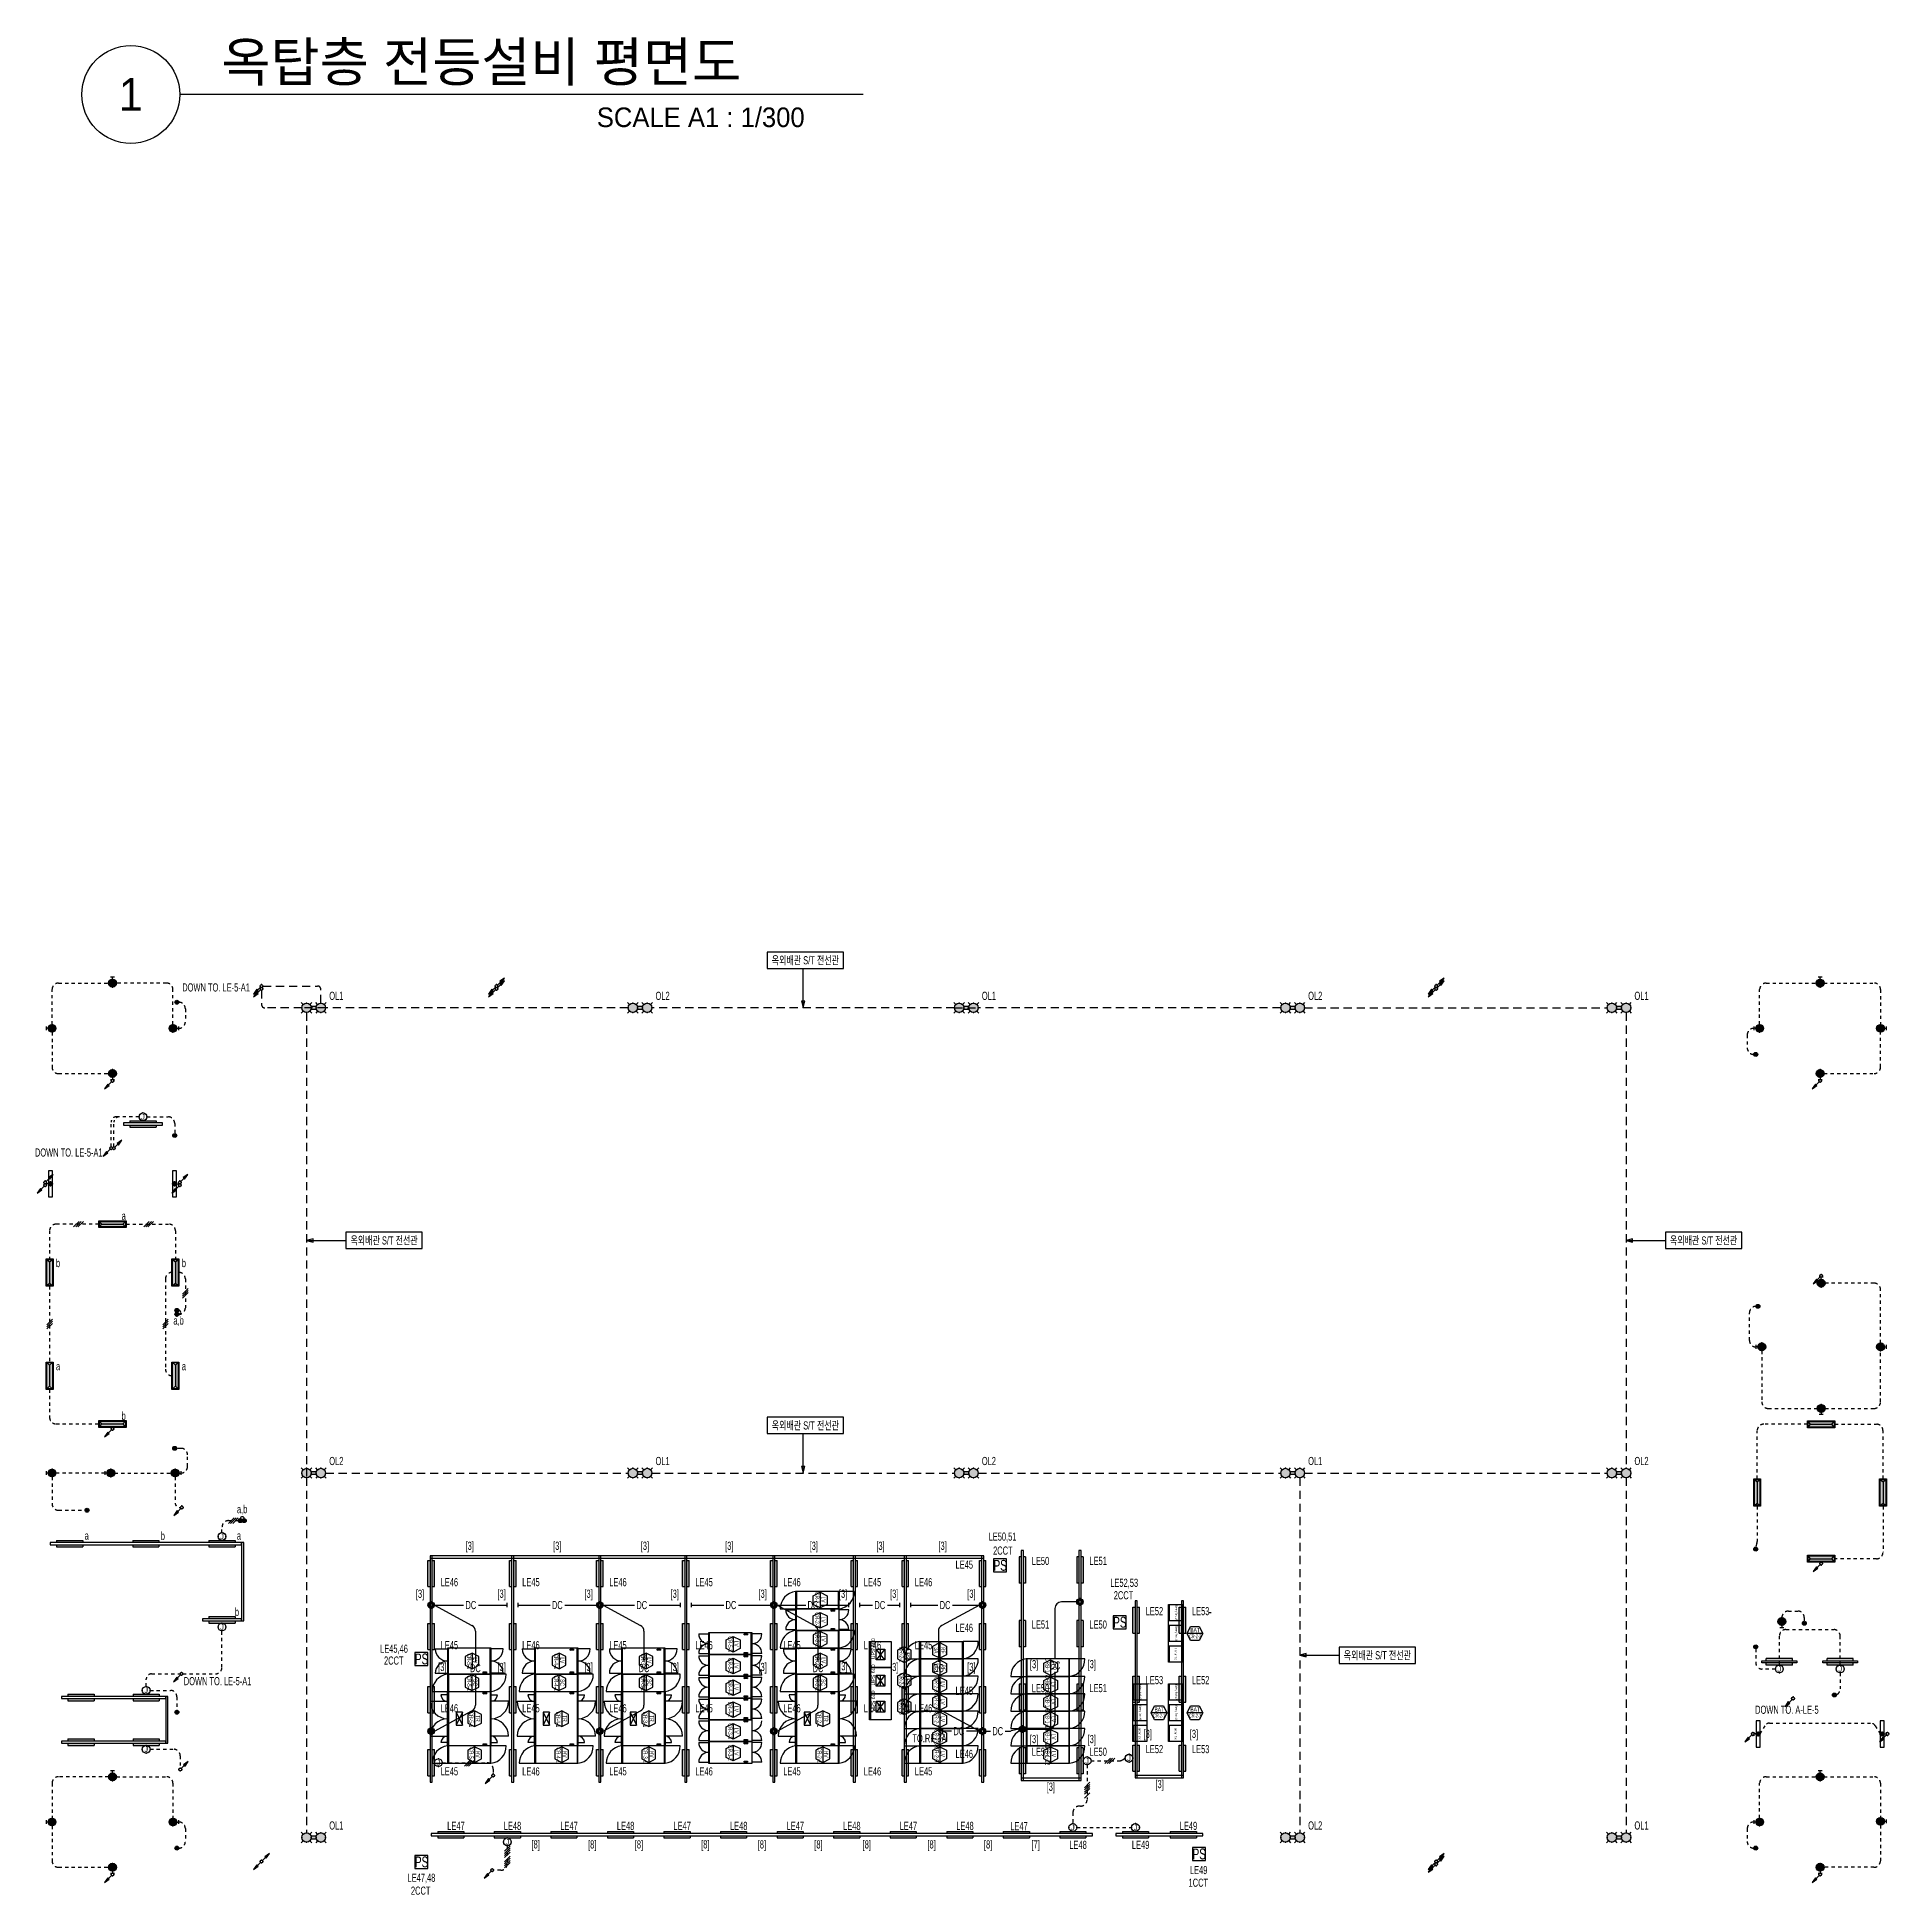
# Model space of a CAD drawing. Header units: millimetres. Extents: x 86947 to 500447, y -530175 to 1059536.
# Drawn here: x 92041 to 177164, y 819307 to 904735 of the extents above; entities that cross this region are included whole.
import ezdxf
from ezdxf.enums import TextEntityAlignment as Align

# ---------------------------------------------------------------- set-up
doc = ezdxf.new("R2010")
doc.units = ezdxf.units.MM
doc.header["$LTSCALE"] = 150
doc.linetypes.add('D1', pattern=[3, 1, -1, 1])
doc.linetypes.add('D2', pattern=[6.5, 2.5, -1.5, 2.5])
for name, color, linetype in [('------03 Lighting Fixture', 3, 'Continuous'), ('------04 Lighting Switch', 2, 'Continuous'), ('------04 Number of Strands (가닥수)', 1, 'Continuous'), ('-----20 General Symbol', 3, 'Continuous'), ('-----22 Embeded in Floor', 4, 'D2'), ('-----23 Concealed or Exposed Wire', 4, 'D1'), ('-----25 Emergency Lighting Embeded Wire in Ceiling or Wall', 1, 'Continuous'), ('-----28 Race Way', 1, 'Continuous'), ('-----29 Indicator', 1, 'Continuous'), ('-----30 Text', 2, 'Continuous'), ('-----33 Equipment', 5, 'Continuous'), ('-----41 Drawing Title', 2, 'Continuous')]:
    doc.layers.add(name, color=color, linetype=linetype)
doc.styles.add('ELEC', font='Dotum.ttf')

msp = doc.modelspace()

# ---------------------------------------------------------------- texts
at = {"layer": '------04 Lighting Switch', "style": 'ELEC', "width": 0.7}
for s, p in [('OL1', (105793, 860651)), ('OL2', (120793, 860651)), ('OL1', (135793, 860651)), ('OL2', (150793, 860651)), ('OL1', (165793, 860651)), ('a', (96018, 850529)), ('b', (93000, 848367)), ('b', (98785, 848367)), ('a,b', (98544, 845694)), ('a', (93000, 843617)), ('a', (98785, 843617)), ('b', (96018, 841344)), ('OL2', (105793, 839258)), ('OL1', (120793, 839258)), ('OL2', (135793, 839258)), ('OL1', (150793, 839258)), ('OL2', (165793, 839258)), ('a,b', (101463, 837019)), ('a', (94318, 835824)), ('b', (97818, 835824)), ('a', (101318, 835824)), ('LE45', (134660, 834489)), ('LE50', (138165, 834662)), ('LE51', (140815, 834662)), ('LE46', (110990, 833685)), ('LE45', (114740, 833685)), ('LE46', (118740, 833685)), ('LE45', (122700, 833685)), ('LE46', (126740, 833685)), ('LE45', (130440, 833685)), ('LE46', (132790, 833685)), ('b', (101224, 832324)), ('LE52', (143402, 832354)), ('LE53', (145527, 832354)), ('LE46', (134660, 831589)), ('LE51', (138165, 831737)), ('LE50', (140815, 831737)), ('LE45', (110990, 830785)), ('LE46', (114740, 830785)), ('LE45', (118740, 830785)), ('LE46', (122700, 830785)), ('LE45', (126740, 830785)), ('LE46', (130440, 830785)), ('LE45', (132790, 830785)), ('LE45', (134660, 828689)), ('LE50', (138165, 828812)), ('LE51', (140815, 828812)), ('LE53', (143402, 829182)), ('LE52', (145527, 829182)), ('LE46', (110990, 827885)), ('LE45', (114740, 827885)), ('LE46', (118740, 827885)), ('LE45', (122700, 827885)), ('LE46', (126740, 827885)), ('LE45', (130440, 827885)), ('LE46', (132790, 827885)), ('LE52', (143402, 826010)), ('LE53', (145527, 826010)), ('LE46', (134660, 825789)), ('LE51', (138165, 825887)), ('LE50', (140815, 825887)), ('LE45', (110990, 824985)), ('LE46', (114740, 824985)), ('LE45', (118740, 824985)), ('LE46', (122700, 824985)), ('LE45', (126740, 824985)), ('LE46', (130440, 824985)), ('LE45', (132790, 824985)), ('OL1', (105793, 822498)), ('OL2', (150793, 822498)), ('OL1', (165793, 822498)), ('LE47', (111292, 822478)), ('LE48', (113892, 822478)), ('LE47', (116492, 822478)), ('LE48', (119092, 822478)), ('LE47', (121692, 822478)), ('LE48', (124292, 822478)), ('LE47', (126892, 822478)), ('LE48', (129492, 822478)), ('LE47', (132092, 822478)), ('LE48', (134692, 822478)), ('LE47', (137179, 822467)), ('LE49', (144967, 822478)), ('LE48', (139892, 821605)), ('LE49', (142767, 821605))]:
    msp.add_text(s, height=375, dxfattribs=at).set_placement(p, align=Align.MIDDLE)
for s, p in [('LE50,51', (136419, 835782, 0)), ('2CCT', (136435, 835138, 0)), ('LE52,53', (142012, 833657, 0)), ('2CCT', (141982, 833083, 0)), ('LE45,46', (108444, 830627, 0)), ('2CCT', (108435, 830081, 0)), ('LE47,48', (109706, 820094, 0)), ('LE49', (145434, 820447, 0)), ('2CCT', (109672, 819499, 0)), ('1CCT', (145420, 819866, 0))]:
    msp.add_text(s, height=375, dxfattribs=at).set_placement(p, align=Align.MIDDLE_CENTER)
at = {"layer": '-----25 Emergency Lighting Embeded Wire in Ceiling or Wall', "style": 'ELEC', "width": 0.7}
for s, p in [('DC', (111978, 832634)), ('DC', (115954, 832634)), ('DC', (119834, 832634)), ('DC', (123934, 832634)), ('DC', (127704, 832634)), ('DC', (130779, 832634)), ('DC', (133779, 832634)), ('DC', (112186, 829734)), ('DC', (119936, 829734)), ('DC', (127936, 829734)), ('DC', (133471, 829734)), ('DC', (138829, 829855)), ('DC', (134412, 826834)), ('DC', (136199, 826834)), ('TO.RF-3A', (133059, 826508))]:
    msp.add_text(s, height=375, dxfattribs=at).set_placement(p, align=Align.MIDDLE)
at = {"layer": '-----28 Race Way', "style": 'ELEC', "width": 0.7}
for s, p in [('[3]', (111924, 835311)), ('[3]', (115949, 835311)), ('[3]', (119979, 835311)), ('[3]', (123858, 835311)), ('[3]', (127743, 835311)), ('[3]', (130809, 835311)), ('[3]', (133663, 835311)), ('[3]', (109640, 833106)), ('[3]', (113390, 833106)), ('[3]', (117390, 833106)), ('[3]', (121350, 833106)), ('[3]', (125390, 833106)), ('[3]', (129091, 833106)), ('[3]', (131440, 833106)), ('[3]', (134990, 833106)), ('[3]', (110667, 829739)), ('[3]', (113390, 829739)), ('[3]', (117390, 829739)), ('[3]', (121350, 829739)), ('[3]', (125390, 829739)), ('[3]', (129101, 829773)), ('[3]', (131440, 829739)), ('[3]', (134990, 829739)), ('[3]', (137871, 829869)), ('[3]', (140521, 829869)), ('[3]', (137871, 826424)), ('[3]', (140521, 826424)), ('[3]', (143095, 826665)), ('[3]', (145220, 826665)), ('[3]', (138639, 824231)), ('[3]', (143640, 824354)), ('[8]', (114957, 821580)), ('[8]', (117557, 821580)), ('[8]', (119705, 821580)), ('[8]', (122757, 821580)), ('[8]', (125357, 821580)), ('[8]', (127957, 821580)), ('[8]', (130179, 821580)), ('[8]', (133157, 821580)), ('[8]', (135757, 821580)), ('[7]', (137942, 821580))]:
    msp.add_text(s, height=375, dxfattribs=at).set_placement(p, align=Align.MIDDLE)
at = {"layer": '-----30 Text', "style": 'ELEC', "width": 0.7}
for p in [(127354, 862285), (107988, 849401), (168648, 849401), (127354, 840893), (153648, 830325)]:
    msp.add_text('옥외배관 S/T 전선관', height=375, dxfattribs=at).set_placement(p, align=Align.MIDDLE_CENTER)
at = {"layer": '-----41 Drawing Title', "color": 2, "style": 'ELEC'}
msp.add_text('옥탑층 전등설비 평면도', height=1800, dxfattribs=at).set_placement((100510, 902700))
at = {"layer": '-----41 Drawing Title', "color": 7, "style": 'ELEC'}
msp.add_text('1', height=1500, dxfattribs=at).set_placement((96343, 902100), align=Align.MIDDLE)
at = {"layer": '-----41 Drawing Title', "style": 'ELEC'}
msp.add_text('SCALE A1 : 1/300', height=900, dxfattribs=at).set_placement((127323, 900600), align=Align.RIGHT)
at = {"linetype": 'Continuous', "style": 'ELEC', "width": 0.6}
for s, p in [('DOWN TO. LE-5-A1', (100266, 861036)), ('DOWN TO. LE-5-A1', (93494, 853445)), ('DOWN TO. LE-5-A1', (100335, 829135)), ('DOWN TO. A-LE-5', (172476, 827820))]:
    msp.add_text(s, height=375, dxfattribs=at).set_placement(p, align=Align.MIDDLE)

# ---------------------------------------------------------------- blocks, each defined once
blk = doc.blocks.new('D01')
at = {"linetype": 'Continuous'}
blk.add_circle((0, 0), 150, dxfattribs=at)
for p in [(-150, 0), (0, 150), (150, 0), (0, -150)]:
    blk.add_point(p)
blk = doc.blocks.new('E01')
h = blk.add_hatch(color=256)
edge = h.paths.add_edge_path(flags=17)
edge.add_arc((0, 0), 75, 0, 360)
edge = h.paths.add_edge_path()
edge.add_arc((0, 0), 150, 0, 360)
blk.add_blockref('D01', (0, 0))
at = {"xscale": 0.5, "yscale": 0.5, "zscale": 0.5}
blk.add_blockref('D01', (0, 0), dxfattribs=at)
blk = doc.blocks.new('*U13')
h = blk.add_hatch(color=256)
edge = h.paths.add_edge_path()
edge.add_arc((0, -75), 75, 0, 360)
blk.add_circle((0, -75), 75)
blk = doc.blocks.new('*U14')
h = blk.add_hatch(color=256)
edge = h.paths.add_edge_path()
edge.add_arc((-75, -75), 75, 0, 360)
h = blk.add_hatch(color=256)
edge = h.paths.add_edge_path()
edge.add_arc((75, -75), 75, 0, 360)
for centre in [(-75, -75), (75, -75)]:
    blk.add_circle(centre, 75)
blk.add_arc((0, 0), 75, 0, 180)
blk.add_point((150, -75))
blk = doc.blocks.new('C14')
blk.add_lwpolyline([(150, 300), (-150, 300), (-150, 0), (150, 0)], close=True)
at = {"style": 'ELEC', "width": 0.7}
blk.add_text('PS', height=250, dxfattribs=at).set_placement((4, 150), align=Align.MIDDLE_CENTER)
blk = doc.blocks.new('벽부 비상등')
h = blk.add_hatch(color=0)
h.dxf.hatch_style = 1
h.paths.add_polyline_path([(0, 488), (-128, 600), (-128, -600), (0, -488)])
h = blk.add_hatch(color=0)
h.dxf.hatch_style = 1
h.paths.add_polyline_path([(128, 600), (0, 488), (0, -488), (128, -600)])
at = {"color": 1}
for p, q in [((-128, 600), (0, 488)), ((0, 488), (128, 600)), ((0, -488), (0, 488)), ((-128, -600), (0, -488)), ((0, -488), (128, -600))]:
    blk.add_line(p, q, dxfattribs=at)
blk.add_lwpolyline([(158, -630), (158, 630), (-158, 630), (-158, -630)], close=True)
blk.add_lwpolyline([(128, -600), (128, 600), (-128, 600), (-128, -600)], close=True, dxfattribs=at)
blk = doc.blocks.new('D06')
for p, q in [((-75, 0), (0, 0)), ((0, -75), (0, 75))]:
    blk.add_line(p, q)
at = {"linetype": 'Continuous'}
blk.add_circle((-225, 0), 150, dxfattribs=at)
for p in [(-375, 0), (-225, 150), (-75, 0), (-225, -150)]:
    blk.add_point(p)
blk = doc.blocks.new('E06')
blk.add_hatch(color=256).paths.add_polyline_path([(-75, 0, 1), (-375, 0, 1)])
blk.add_blockref('D06', (0, 0))
blk = doc.blocks.new('E17')
h = blk.add_hatch(color=256)
h.paths.add_polyline_path([(600, 100), (-600, 100), (-600, 0), (600, 0)])
h.paths.add_polyline_path([(600, -100), (-600, -100), (-600, -200), (600, -200)])
for p, q in [((-600, 100), (600, 100)), ((-600, 100), (-600, 0)), ((600, 100), (600, 0)), ((600, 100), (600, 0)), ((-600, -100), (-600, -200)), ((-600, -200), (600, -200)), ((600, -100), (600, -200))]:
    blk.add_line(p, q)
blk = doc.blocks.new('O04')
blk.add_circle((0, 0), 150)
for p in [(-150, 0), (0, 150), (150, 0), (0, -150)]:
    blk.add_point(p)
at = {"style": 'ELEC'}
blk.add_text('J', height=214, dxfattribs=at).set_placement((0, 0), align=Align.MIDDLE)
blk = doc.blocks.new('O01')
blk.add_hatch(color=256).paths.add_polyline_path([(-149, -218), (-218, -149), (-368, -368)])
blk.add_line((-46, -46), (-184, -184))
blk.add_lwpolyline([(-368, -368), (-149, -218), (-218, -149), (-368, -368)])
blk.add_circle((0, 0), 65)
for p in [(-65, 0), (-65, 0), (0, 65), (0, 65), (65, 0), (65, 0), (0, -65), (0, -65)]:
    blk.add_point(p)
blk = doc.blocks.new('*U45')
at = {"color": 0}
for p, q in [((-186, -106), (26, 106)), ((-106, -106), (106, 106)), ((-26, -106), (186, 106))]:
    blk.add_line(p, q, dxfattribs=at)
blk = doc.blocks.new('*U46')
at = {"color": 0}
for p, q in [((-426, -106), (-214, 106)), ((-346, -106), (-134, 106)), ((-266, -106), (-54, 106)), ((-186, -106), (26, 106)), ((-26, -106), (186, 106)), ((54, -106), (266, 106)), ((134, -106), (346, 106)), ((214, -106), (426, 106))]:
    blk.add_line(p, q, dxfattribs=at)
blk = doc.blocks.new('*U47')
at = {"color": 0}
for p, q in [((-306, -106), (-94, 106)), ((-226, -106), (-14, 106)), ((-146, -106), (66, 106)), ((-66, -106), (146, 106)), ((94, -106), (306, 106))]:
    blk.add_line(p, q, dxfattribs=at)
blk = doc.blocks.new('A$C2e8f9a8b')
at = {"color": 0}
blk.add_line((30, 750), (30, 0), dxfattribs=at)
blk.add_lwpolyline([(650, 0), (0, 0), (0, 750), (650, 750)], close=True, dxfattribs=at)
blk = doc.blocks.new('123')
at = {"layer": '-----33 Equipment'}
for p, q in [((378504, 1010658), (379204, 1010658)), ((379244, 1011458), (379244, 1010658)), ((379246, 1009658), (379246, 1010658)), ((381162, 1011458), (381162, 1010658)), ((381904, 1011458), (381204, 1011458)), ((378756, 1010606), (379204, 1010606)), ((380844, 1010608), (380994, 1010558)), ((380844, 1010558), (380994, 1010608)), ((381652, 1010606), (381204, 1010606)), ((374756, 1009505), (375204, 1009505)), ((375246, 1008557), (375246, 1009557)), ((376844, 1009507), (376994, 1009457)), ((376844, 1009457), (376994, 1009507)), ((377162, 1008557), (377162, 1009557)), ((377652, 1009505), (377204, 1009505)), ((377652, 1009505), (377204, 1009505)), ((378756, 1009710), (379204, 1009710)), ((379244, 1009658), (379244, 1008858)), ((380844, 1009758), (380994, 1009708)), ((380844, 1009708), (380994, 1009758)), ((381162, 1009658), (381162, 1008858)), ((381652, 1009710), (381204, 1009710)), ((381904, 1009658), (381204, 1009658)), ((382654, 1009161), (382654, 1007958)), ((384946, 1009158), (384946, 1008358)), ((386864, 1009158), (386864, 1008358)), ((362644, 1008817), (363204, 1008817)), ((363246, 1007657), (363246, 1008857)), ((365164, 1007657), (365164, 1008857)), ((365764, 1008817), (365204, 1008817)), ((366644, 1008817), (367204, 1008817)), ((367246, 1007657), (367246, 1008857)), ((368844, 1008807), (368994, 1008757)), ((368844, 1008757), (368994, 1008807)), ((369164, 1007657), (369164, 1008857)), ((369764, 1008817), (369204, 1008817)), ((370644, 1008817), (371204, 1008817)), ((371246, 1007657), (371246, 1008857)), ((372844, 1008807), (372994, 1008757)), ((372844, 1008757), (372994, 1008807)), ((373164, 1007657), (373164, 1008857)), ((373764, 1008817), (373204, 1008817)), ((374756, 1008609), (375204, 1008609)), ((374756, 1008505), (375204, 1008505)), ((375246, 1007557), (375246, 1008557)), ((376844, 1008657), (376994, 1008607)), ((376844, 1008607), (376994, 1008657)), ((376844, 1008507), (376994, 1008457)), ((376844, 1008457), (376994, 1008507)), ((377162, 1007557), (377162, 1008557)), ((377652, 1008609), (377204, 1008609)), ((377652, 1008505), (377204, 1008505)), ((378504, 1008858), (379204, 1008858)), ((378504, 1008858), (379204, 1008858)), ((378644, 1008818), (379204, 1008818)), ((379246, 1007658), (379246, 1008858)), ((380844, 1008808), (380994, 1008758)), ((380844, 1008758), (380994, 1008808)), ((381164, 1007658), (381164, 1008858)), ((381764, 1008818), (381204, 1008818)), ((383305, 1008308), (382903, 1008808)), ((383305, 1008808), (382903, 1008308)), ((383104, 1008308), (383104, 1008808)), ((384946, 1008358), (384946, 1007558)), ((386864, 1008358), (386864, 1007558)), ((389844, 1008355), (389844, 1007555)), ((391762, 1008355), (391762, 1007555)), ((362644, 1007697), (363204, 1007697)), ((363243, 1007657), (363243, 1006857)), ((364844, 1007757), (364994, 1007707)), ((364844, 1007707), (364994, 1007757)), ((365163, 1007657), (365163, 1006857)), ((365764, 1007697), (365204, 1007697)), ((365905, 1007657), (365205, 1007657)), ((366644, 1007697), (367204, 1007697)), ((367243, 1007657), (367243, 1006857)), ((368844, 1007757), (368994, 1007707)), ((368844, 1007707), (368994, 1007757)), ((369163, 1007657), (369163, 1006857)), ((369764, 1007697), (369204, 1007697)), ((369905, 1007657), (369205, 1007657)), ((370644, 1007697), (371204, 1007697)), ((371243, 1007657), (371243, 1006857)), ((372844, 1007757), (372994, 1007707)), ((372844, 1007707), (372994, 1007757)), ((373163, 1007657), (373163, 1006857)), ((373764, 1007697), (373204, 1007697)), ((373905, 1007657), (373205, 1007657)), ((374756, 1007609), (375204, 1007609)), ((374756, 1007505), (375204, 1007505)), ((375246, 1006557), (375246, 1007557)), ((376844, 1007657), (376994, 1007607)), ((376844, 1007607), (376994, 1007657)), ((376844, 1007507), (376994, 1007457)), ((376844, 1007457), (376994, 1007507)), ((377162, 1006557), (377162, 1007557)), ((377652, 1007609), (377204, 1007609)), ((377652, 1007505), (377204, 1007505)), ((378644, 1007698), (379204, 1007698)), ((379243, 1007658), (379243, 1006858)), ((380844, 1007758), (380994, 1007708)), ((380844, 1007708), (380994, 1007758)), ((381163, 1007658), (381163, 1006858)), ((381764, 1007698), (381204, 1007698)), ((381905, 1007658), (381205, 1007658)), ((382654, 1007961), (382654, 1006758)), ((383305, 1007108), (382903, 1007608)), ((383305, 1007608), (382903, 1007108)), ((383104, 1007108), (383104, 1007608)), ((384944, 1007558), (384944, 1006758)), ((386862, 1007558), (386862, 1006758)), ((387604, 1007558), (386904, 1007558)), ((389844, 1007555), (389844, 1006755)), ((391762, 1007555), (391762, 1006755)), ((362403, 1006407), (363203, 1006407)), ((362503, 1006857), (363203, 1006857)), ((363203, 1006707), (362903, 1006707)), ((363247, 1006857), (363247, 1004357)), ((364843, 1006807), (364993, 1006757)), ((364843, 1006757), (364993, 1006807)), ((364843, 1006807), (364993, 1006757)), ((364843, 1006757), (364993, 1006807)), ((365161, 1006857), (365161, 1004357)), ((365203, 1006707), (365503, 1006707)), ((366003, 1006407), (365203, 1006407)), ((366403, 1006407), (367203, 1006407)), ((366503, 1006857), (367203, 1006857)), ((367203, 1006707), (366903, 1006707)), ((367247, 1006857), (367247, 1004357)), ((368843, 1006807), (368993, 1006757)), ((368843, 1006757), (368993, 1006807)), ((369161, 1006857), (369161, 1004357)), ((369203, 1006707), (369503, 1006707)), ((370003, 1006407), (369203, 1006407)), ((370403, 1006407), (371203, 1006407)), ((370503, 1006857), (371203, 1006857)), ((371203, 1006707), (370903, 1006707)), ((371247, 1006857), (371247, 1004357)), ((372843, 1006807), (372993, 1006757)), ((372843, 1006757), (372993, 1006807)), ((373161, 1006857), (373161, 1004357)), ((373203, 1006707), (373503, 1006707)), ((374003, 1006407), (373203, 1006407)), ((374756, 1006609), (375204, 1006609)), ((374756, 1006505), (375204, 1006505)), ((375246, 1005557), (375246, 1006557)), ((376844, 1006657), (376994, 1006607)), ((376844, 1006607), (376994, 1006657)), ((376844, 1006507), (376994, 1006457)), ((376844, 1006457), (376994, 1006507)), ((377162, 1005557), (377162, 1006557)), ((377652, 1006609), (377204, 1006609)), ((377652, 1006505), (377204, 1006505)), ((378404, 1006408), (379204, 1006408)), ((378503, 1006858), (379203, 1006858)), ((379204, 1006708), (378904, 1006708)), ((379248, 1006858), (379248, 1004358)), ((380844, 1006808), (380994, 1006758)), ((380844, 1006758), (380994, 1006808)), ((381162, 1006858), (381162, 1004358)), ((381204, 1006708), (381504, 1006708)), ((382004, 1006408), (381204, 1006408)), ((382654, 1006761), (382654, 1005558)), ((383305, 1005908), (382903, 1006408)), ((383305, 1006408), (382903, 1005908)), ((383104, 1005908), (383104, 1006408)), ((384944, 1006758), (384944, 1005958)), ((386862, 1006758), (386862, 1005958)), ((387604, 1006758), (386904, 1006758)), ((389844, 1006755), (389844, 1005955)), ((391762, 1006755), (391762, 1005955)), ((363897, 1005907), (363597, 1005307)), ((363597, 1005907), (363897, 1005307)), ((367897, 1005907), (367597, 1005307)), ((367597, 1005907), (367897, 1005307)), ((371897, 1005907), (371597, 1005307)), ((371597, 1005907), (371897, 1005307)), ((374756, 1005609), (375204, 1005609)), ((374756, 1005505), (375204, 1005505)), ((375246, 1004557), (375246, 1005557)), ((376844, 1005657), (376994, 1005607)), ((376844, 1005607), (376994, 1005657)), ((376844, 1005507), (376994, 1005457)), ((376844, 1005457), (376994, 1005507)), ((377652, 1005609), (377204, 1005609)), ((379898, 1005908), (379598, 1005308)), ((379598, 1005908), (379898, 1005308)), ((384944, 1005958), (384944, 1005158)), ((386862, 1005958), (386862, 1005158)), ((387604, 1005958), (386904, 1005958)), ((389844, 1005955), (389844, 1005155)), ((391762, 1005955), (391762, 1005155)), ((362403, 1004807), (363203, 1004807)), ((366003, 1004807), (365203, 1004807)), ((366403, 1004807), (367203, 1004807)), ((370003, 1004807), (369203, 1004807)), ((370403, 1004807), (371203, 1004807)), ((374003, 1004807), (373203, 1004807)), ((376844, 1004657), (376994, 1004607)), ((376844, 1004607), (376994, 1004657)), ((378404, 1004808), (379204, 1004808)), ((382004, 1004808), (381204, 1004808)), ((384944, 1005158), (384944, 1004358)), ((386862, 1005158), (386862, 1004358)), ((387604, 1005158), (386904, 1005158)), ((389844, 1005155), (389844, 1004355)), ((391762, 1005155), (391762, 1004355)), ((363203, 1004507), (362903, 1004507)), ((363243, 1004357), (363243, 1003557)), ((364843, 1004457), (364993, 1004407)), ((364843, 1004407), (364993, 1004457)), ((365161, 1004357), (365161, 1003557)), ((365203, 1004507), (365503, 1004507)), ((365903, 1004357), (365203, 1004357)), ((367203, 1004507), (366903, 1004507)), ((367243, 1004357), (367243, 1003557)), ((368843, 1004457), (368993, 1004407)), ((368843, 1004407), (368993, 1004457)), ((369161, 1004357), (369161, 1003557)), ((369203, 1004507), (369503, 1004507)), ((369903, 1004357), (369203, 1004357)), ((371203, 1004507), (370903, 1004507)), ((371243, 1004357), (371243, 1003557)), ((372843, 1004457), (372993, 1004407)), ((372843, 1004407), (372993, 1004457)), ((373161, 1004357), (373161, 1003557)), ((373203, 1004507), (373503, 1004507)), ((373903, 1004357), (373203, 1004357)), ((374756, 1004609), (375204, 1004609)), ((374756, 1004505), (375204, 1004505)), ((375246, 1003557), (375246, 1004557)), ((376844, 1004507), (376994, 1004457)), ((376844, 1004457), (376994, 1004507)), ((377652, 1004609), (377204, 1004609)), ((377652, 1004505), (377204, 1004505)), ((379204, 1004508), (378904, 1004508)), ((379244, 1004358), (379244, 1003558)), ((380844, 1004458), (380994, 1004408)), ((380844, 1004408), (380994, 1004458)), ((381162, 1004358), (381162, 1003558)), ((381204, 1004508), (381504, 1004508)), ((381904, 1004358), (381204, 1004358)), ((384944, 1004358), (384944, 1003558)), ((386862, 1004358), (386862, 1003558)), ((387604, 1004358), (386904, 1004358)), ((389844, 1004355), (389844, 1003555)), ((391762, 1004355), (391762, 1003555)), ((362503, 1003557), (363203, 1003557)), ((366503, 1003557), (367203, 1003557)), ((370503, 1003557), (371203, 1003557)), ((374756, 1003609), (375204, 1003609)), ((376844, 1003657), (376994, 1003607)), ((376844, 1003607), (376994, 1003657)), ((377652, 1003609), (377204, 1003609)), ((378504, 1003558), (379204, 1003558))]:
    blk.add_line(p, q, dxfattribs=at)
at = {"layer": '-----33 Equipment', "elevation": 0}
for points in [[(379204, 1011458), (379204, 1010658), (381204, 1010658), (381204, 1011458)], [(381204, 1009658), (381204, 1010658), (379204, 1010658), (379204, 1009658)], [(397004, 1008205), (396354, 1008205), (396354, 1010855), (397004, 1010855)], [(380994, 1010608), (380994, 1010558), (380844, 1010558), (380844, 1010608)], [(377204, 1008557), (377204, 1009557), (375204, 1009557), (375204, 1008557)], [(376994, 1009507), (376994, 1009457), (376844, 1009457), (376844, 1009507)], [(379204, 1009658), (379204, 1008858), (381204, 1008858), (381204, 1009658)], [(380994, 1009758), (380994, 1009708), (380844, 1009708), (380844, 1009758)], [(386904, 1009158), (386904, 1008358), (384904, 1008358), (384904, 1009158)], [(365204, 1007657), (365204, 1008857), (363204, 1008857), (363204, 1007657)], [(369204, 1007657), (369204, 1008857), (367204, 1008857), (367204, 1007657)], [(368994, 1008807), (368994, 1008757), (368844, 1008757), (368844, 1008807)], [(373204, 1007657), (373204, 1008857), (371204, 1008857), (371204, 1007657)], [(372994, 1008807), (372994, 1008757), (372844, 1008757), (372844, 1008807)], [(377204, 1007557), (377204, 1008557), (375204, 1008557), (375204, 1007557)], [(376994, 1008657), (376994, 1008607), (376844, 1008607), (376844, 1008657)], [(376994, 1008507), (376994, 1008457), (376844, 1008457), (376844, 1008507)], [(381204, 1007658), (381204, 1008858), (379204, 1008858), (379204, 1007658)], [(380994, 1008808), (380994, 1008758), (380844, 1008758), (380844, 1008808)], [(386904, 1008358), (386904, 1007558), (384904, 1007558), (384904, 1008358)], [(389804, 1008355), (389804, 1007555), (391804, 1007555), (391804, 1008355)], [(363203, 1007657), (363203, 1006857), (365205, 1006857), (365205, 1007657)], [(364994, 1007757), (364994, 1007707), (364844, 1007707), (364844, 1007757)], [(367203, 1007657), (367203, 1006857), (369205, 1006857), (369205, 1007657)], [(368994, 1007757), (368994, 1007707), (368844, 1007707), (368844, 1007757)], [(371203, 1007657), (371203, 1006857), (373205, 1006857), (373205, 1007657)], [(372994, 1007757), (372994, 1007707), (372844, 1007707), (372844, 1007757)], [(377204, 1006557), (377204, 1007557), (375204, 1007557), (375204, 1006557)], [(376994, 1007657), (376994, 1007607), (376844, 1007607), (376844, 1007657)], [(376994, 1007507), (376994, 1007457), (376844, 1007457), (376844, 1007507)], [(379203, 1007658), (379203, 1006858), (381205, 1006858), (381205, 1007658)], [(380994, 1007758), (380994, 1007708), (380844, 1007708), (380844, 1007758)], [(384904, 1007558), (384904, 1006758), (386904, 1006758), (386904, 1007558)], [(389804, 1007555), (389804, 1006755), (391804, 1006755), (391804, 1007555)], [(365203, 1006857), (365203, 1004357), (363203, 1004357), (363203, 1006857)], [(364993, 1006807), (364993, 1006757), (364843, 1006757), (364843, 1006807)], [(364993, 1006807), (364993, 1006757), (364843, 1006757), (364843, 1006807)], [(369203, 1006857), (369203, 1004357), (367203, 1004357), (367203, 1006857)], [(368993, 1006807), (368993, 1006757), (368843, 1006757), (368843, 1006807)], [(373203, 1006857), (373203, 1004357), (371203, 1004357), (371203, 1006857)], [(372993, 1006807), (372993, 1006757), (372843, 1006757), (372843, 1006807)], [(377204, 1005557), (377204, 1006557), (375204, 1006557), (375204, 1005557)], [(376994, 1006657), (376994, 1006607), (376844, 1006607), (376844, 1006657)], [(376994, 1006507), (376994, 1006457), (376844, 1006457), (376844, 1006507)], [(381204, 1006858), (381204, 1004358), (379204, 1004358), (379204, 1006858)], [(380994, 1006808), (380994, 1006758), (380844, 1006758), (380844, 1006808)], [(384904, 1006758), (384904, 1005958), (386904, 1005958), (386904, 1006758)], [(389804, 1006755), (389804, 1005955), (391804, 1005955), (391804, 1006755)], [(395354, 1004555), (394704, 1004555), (394704, 1007205), (395354, 1007205)], [(397004, 1004555), (396354, 1004555), (396354, 1007205), (397004, 1007205)], [(363897, 1005907), (363597, 1005907), (363597, 1005307), (363897, 1005307)], [(367897, 1005907), (367597, 1005907), (367597, 1005307), (367897, 1005307)], [(371897, 1005907), (371597, 1005907), (371597, 1005307), (371897, 1005307)], [(377204, 1004557), (377204, 1005557), (375204, 1005557), (375204, 1004557)], [(376994, 1005657), (376994, 1005607), (376844, 1005607), (376844, 1005657)], [(376994, 1005507), (376994, 1005457), (376844, 1005457), (376844, 1005507)], [(379898, 1005908), (379598, 1005908), (379598, 1005308), (379898, 1005308)], [(384904, 1005958), (384904, 1005158), (386904, 1005158), (386904, 1005958)], [(389804, 1005955), (389804, 1005155), (391804, 1005155), (391804, 1005955)], [(376994, 1004657), (376994, 1004607), (376844, 1004607), (376844, 1004657)], [(384904, 1005158), (384904, 1004358), (386904, 1004358), (386904, 1005158)], [(389804, 1005155), (389804, 1004355), (391804, 1004355), (391804, 1005155)], [(363203, 1004357), (363203, 1003557), (365203, 1003557), (365203, 1004357)], [(364993, 1004457), (364993, 1004407), (364843, 1004407), (364843, 1004457)], [(367203, 1004357), (367203, 1003557), (369203, 1003557), (369203, 1004357)], [(368993, 1004457), (368993, 1004407), (368843, 1004407), (368843, 1004457)], [(371203, 1004357), (371203, 1003557), (373203, 1003557), (373203, 1004357)], [(372993, 1004457), (372993, 1004407), (372843, 1004407), (372843, 1004457)], [(377204, 1003557), (377204, 1004557), (375204, 1004557), (375204, 1003557)], [(376994, 1004507), (376994, 1004457), (376844, 1004457), (376844, 1004507)], [(379204, 1004358), (379204, 1003558), (381204, 1003558), (381204, 1004358)], [(380994, 1004458), (380994, 1004408), (380844, 1004408), (380844, 1004458)], [(384904, 1004358), (384904, 1003558), (386904, 1003558), (386904, 1004358)], [(389804, 1004355), (389804, 1003555), (391804, 1003555), (391804, 1004355)], [(376994, 1003657), (376994, 1003607), (376844, 1003607), (376844, 1003657)]]:
    blk.add_lwpolyline(points, close=True, dxfattribs=at)
for points in [[(380331, 1011420), (380331, 1010700), (380011, 1010860), (380011, 1011260), (380331, 1011420), (380651, 1011260), (380651, 1010860), (380331, 1010700)], [(380331, 1010490), (380331, 1009770), (380011, 1009930), (380011, 1010330), (380331, 1010490), (380651, 1010330), (380651, 1009930), (380331, 1009770)], [(397924, 1009530), (397204, 1009530), (397363, 1009850), (397764, 1009850), (397924, 1009530), (397764, 1009210), (397363, 1009210), (397204, 1009530)], [(398304, 1010475), (398204, 1010475)], [(376331, 1009388), (376331, 1008668), (376011, 1008828), (376011, 1009229), (376331, 1009388), (376651, 1009229), (376651, 1008828), (376331, 1008668)], [(380331, 1009621), (380331, 1008901), (380651, 1009061), (380651, 1009461), (380331, 1009621), (380011, 1009461), (380011, 1009061), (380331, 1008901)], [(384205, 1008918), (384205, 1008198), (384525, 1008358), (384525, 1008759), (384205, 1008918), (383885, 1008759), (383885, 1008358), (384205, 1008198)], [(385831, 1009109), (385831, 1008389), (385511, 1008549), (385511, 1008950), (385831, 1009109), (386151, 1008950), (386151, 1008549), (385831, 1008389)], [(364331, 1008623), (364331, 1007903), (364651, 1008062), (364651, 1008463), (364331, 1008623), (364011, 1008463), (364011, 1008062), (364331, 1007903)], [(368331, 1008623), (368331, 1007903), (368651, 1008062), (368651, 1008463), (368331, 1008623), (368011, 1008463), (368011, 1008062), (368331, 1007903)], [(372331, 1008623), (372331, 1007903), (372651, 1008062), (372651, 1008463), (372331, 1008623), (372011, 1008463), (372011, 1008062), (372331, 1007903)], [(376331, 1008388), (376331, 1007668), (376011, 1007828), (376011, 1008229), (376331, 1008388), (376651, 1008229), (376651, 1007828), (376331, 1007668)], [(380331, 1008624), (380331, 1007904), (380651, 1008064), (380651, 1008465), (380331, 1008624), (380011, 1008465), (380011, 1008064), (380331, 1007904)], [(385831, 1008309), (385831, 1007589), (385511, 1007749), (385511, 1008150), (385831, 1008309), (386151, 1008150), (386151, 1007749), (385831, 1007589)], [(390931, 1008317), (390931, 1007597), (390611, 1007757), (390611, 1008157), (390931, 1008317), (391251, 1008157), (391251, 1007757), (390931, 1007597)], [(364330, 1007618), (364330, 1006898), (364650, 1007057), (364650, 1007458), (364330, 1007618), (364010, 1007458), (364010, 1007057), (364330, 1006898)], [(368330, 1007618), (368330, 1006898), (368650, 1007057), (368650, 1007458), (368330, 1007618), (368010, 1007458), (368010, 1007057), (368330, 1006898)], [(372330, 1007618), (372330, 1006898), (372650, 1007057), (372650, 1007458), (372330, 1007618), (372010, 1007458), (372010, 1007057), (372330, 1006898)], [(376331, 1007388), (376331, 1006668), (376011, 1006828), (376011, 1007229), (376331, 1007388), (376651, 1007229), (376651, 1006828), (376331, 1006668)], [(380330, 1007619), (380330, 1006899), (380650, 1007059), (380650, 1007460), (380330, 1007619), (380010, 1007460), (380010, 1007059), (380330, 1006899)], [(384205, 1007718), (384205, 1006998), (384525, 1007158), (384525, 1007559), (384205, 1007718), (383885, 1007559), (383885, 1007158), (384205, 1006998)], [(385831, 1007520), (385831, 1006800), (385511, 1006960), (385511, 1007360), (385831, 1007520), (386151, 1007360), (386151, 1006960), (385831, 1006800)], [(390931, 1007517), (390931, 1006797), (390611, 1006957), (390611, 1007357), (390931, 1007517), (391251, 1007357), (391251, 1006957), (390931, 1006797)], [(376331, 1006388), (376331, 1005668), (376011, 1005828), (376011, 1006229), (376331, 1006388), (376651, 1006229), (376651, 1005828), (376331, 1005668)], [(384205, 1006518), (384205, 1005798), (384525, 1005958), (384525, 1006359), (384205, 1006518), (383885, 1006359), (383885, 1005958), (384205, 1005798)], [(385831, 1006720), (385831, 1006000), (385511, 1006160), (385511, 1006560), (385831, 1006720), (386151, 1006560), (386151, 1006160), (385831, 1006000)], [(390931, 1006717), (390931, 1005997), (390611, 1006157), (390611, 1006557), (390931, 1006717), (391251, 1006557), (391251, 1006157), (390931, 1005997)], [(364453, 1005967), (364453, 1005247), (364773, 1005406), (364773, 1005807), (364453, 1005967), (364133, 1005807), (364133, 1005406), (364453, 1005247)], [(368453, 1005967), (368453, 1005247), (368773, 1005406), (368773, 1005807), (368453, 1005967), (368133, 1005807), (368133, 1005406), (368453, 1005247)], [(372453, 1005967), (372453, 1005247), (372773, 1005406), (372773, 1005807), (372453, 1005967), (372133, 1005807), (372133, 1005406), (372453, 1005247)], [(380454, 1005968), (380454, 1005248), (380774, 1005408), (380774, 1005809), (380454, 1005968), (380134, 1005809), (380134, 1005408), (380454, 1005248)], [(385831, 1005920), (385831, 1005200), (385511, 1005360), (385511, 1005760), (385831, 1005920), (386151, 1005760), (386151, 1005360), (385831, 1005200)], [(390931, 1005917), (390931, 1005197), (390611, 1005357), (390611, 1005757), (390931, 1005917), (391251, 1005757), (391251, 1005357), (390931, 1005197)], [(396274, 1005880), (395554, 1005880), (395713, 1006200), (396114, 1006200), (396274, 1005880), (396114, 1005560), (395713, 1005560), (395554, 1005880)], [(397924, 1005880), (397204, 1005880), (397363, 1006200), (397764, 1006200), (397924, 1005880), (397764, 1005560), (397363, 1005560), (397204, 1005880)], [(376331, 1005388), (376331, 1004668), (376011, 1004828), (376011, 1005229), (376331, 1005388), (376651, 1005229), (376651, 1004828), (376331, 1004668)], [(385831, 1005120), (385831, 1004400), (385511, 1004560), (385511, 1004960), (385831, 1005120), (386151, 1004960), (386151, 1004560), (385831, 1004400)], [(390931, 1005117), (390931, 1004397), (390611, 1004557), (390611, 1004957), (390931, 1005117), (391251, 1004957), (391251, 1004557), (390931, 1004397)], [(364453, 1004317), (364453, 1003597), (364773, 1003756), (364773, 1004157), (364453, 1004317), (364133, 1004157), (364133, 1003756), (364453, 1003597)], [(368453, 1004317), (368453, 1003597), (368773, 1003756), (368773, 1004157), (368453, 1004317), (368133, 1004157), (368133, 1003756), (368453, 1003597)], [(372453, 1004317), (372453, 1003597), (372773, 1003756), (372773, 1004157), (372453, 1004317), (372133, 1004157), (372133, 1003756), (372453, 1003597)], [(376331, 1004388), (376331, 1003668), (376011, 1003828), (376011, 1004229), (376331, 1004388), (376651, 1004229), (376651, 1003828), (376331, 1003668)], [(380454, 1004318), (380454, 1003598), (380774, 1003758), (380774, 1004159), (380454, 1004318), (380134, 1004159), (380134, 1003758), (380454, 1003598)], [(385831, 1004320), (385831, 1003600), (385511, 1003760), (385511, 1004160), (385831, 1004320), (386151, 1004160), (386151, 1003760), (385831, 1003600)], [(390931, 1004317), (390931, 1003597), (390611, 1003757), (390611, 1004157), (390931, 1004317), (391251, 1004157), (391251, 1003757), (390931, 1003597)]]:
    blk.add_lwpolyline(points, dxfattribs=at)
at = {"layer": '-----33 Equipment'}
for points in [[(383604, 1009158), (383604, 1007958), (382604, 1007958), (382604, 1009158)], [(382903, 1008808), (383305, 1008808), (383305, 1008308), (382903, 1008308)], [(383604, 1007958), (383604, 1006758), (382604, 1006758), (382604, 1007958)], [(382903, 1007608), (383305, 1007608), (383305, 1007108), (382903, 1007108)], [(383604, 1006758), (383604, 1005558), (382604, 1005558), (382604, 1006758)], [(382903, 1006408), (383305, 1006408), (383305, 1005908), (382903, 1005908)]]:
    blk.add_lwpolyline(points, close=True, dxfattribs=at)
at = {"layer": '-----33 Equipment', "elevation": 0}
for points in [[(384904, 1009158, 0.385743), (384204, 1008358), (384904, 1008358)], [(386904, 1008358, 0.385743), (387604, 1009158), (386904, 1009158)], [(384904, 1008358, 0.385743), (384204, 1007558), (384904, 1007558)], [(386904, 1007558, 0.385743), (387604, 1008358), (386904, 1008358)], [(389804, 1008355, 0.385743), (389104, 1007555), (389804, 1007555)], [(391804, 1007555, 0.385743), (392504, 1008355), (391804, 1008355)], [(384904, 1007558, 0.385743), (384204, 1006758), (384904, 1006758)], [(389804, 1007555, 0.385743), (389104, 1006755), (389804, 1006755)], [(391804, 1006755, 0.385743), (392504, 1007555), (391804, 1007555)], [(384904, 1006758, 0.385743), (384204, 1005958), (384904, 1005958)], [(389804, 1006755, 0.385743), (389104, 1005955), (389804, 1005955)], [(391804, 1005955, 0.385743), (392504, 1006755), (391804, 1006755)], [(384904, 1005958, 0.385743), (384204, 1005158), (384904, 1005158)], [(389804, 1005955, 0.385743), (389104, 1005155), (389804, 1005155)], [(391804, 1005155, 0.385743), (392504, 1005955), (391804, 1005955)], [(384904, 1005158, 0.385743), (384204, 1004358), (384904, 1004358)], [(389804, 1005155, 0.385743), (389104, 1004355), (389804, 1004355)], [(391804, 1004355, 0.385743), (392504, 1005155), (391804, 1005155)], [(384904, 1004358, 0.385743), (384204, 1003558), (384904, 1003558)], [(389804, 1004355, 0.385743), (389104, 1003555), (389804, 1003555)], [(391804, 1003555, 0.385743), (392504, 1004355), (391804, 1004355)]]:
    blk.add_lwpolyline(points, format="xyb", dxfattribs=at)
at = {"layer": '-----33 Equipment'}
for centre, radius, start, end in [((379295, 1010672), 791, 96.62652, 181.00162), ((381113, 1011444), 791, 276.62652, 1.00162), ((379204, 1010606), 448, 180, 270), ((379204, 1009710), 448, 90, 180), ((381204, 1010606), 448, 270, 0), ((381204, 1009710), 448, 0, 90), ((375204, 1009505), 448, 180, 270), ((375204, 1008609), 448, 90, 180), ((377204, 1009505), 448, 270, 0), ((377204, 1008609), 448, 0, 90), ((379295, 1008872), 791, 96.62652, 181.00162), ((381113, 1009644), 791, 276.62652, 1.00162), ((363204, 1008817), 560, 180, 270), ((363204, 1007697), 560, 90, 180), ((365204, 1008817), 560, 270, 0), ((365204, 1007697), 560, 0, 90), ((367204, 1008817), 560, 180, 270), ((367204, 1007697), 560, 90, 180), ((369204, 1008817), 560, 270, 0), ((369204, 1007697), 560, 0, 90), ((371204, 1008817), 560, 180, 270), ((371204, 1007697), 560, 90, 180), ((373204, 1008817), 560, 270, 0), ((373204, 1007697), 560, 0, 90), ((375204, 1008505), 448, 180, 270), ((377204, 1008505), 448, 270, 0), ((379204, 1008818), 560, 180, 270), ((379204, 1007698), 560, 90, 180), ((381204, 1008818), 560, 270, 0), ((381204, 1007698), 560, 0, 90), ((363294, 1006870), 791, 96.62652, 181.00162), ((365114, 1007643), 791, 276.62652, 1.00162), ((367294, 1006870), 791, 96.62652, 181.00162), ((369114, 1007643), 791, 276.62652, 1.00162), ((371294, 1006870), 791, 96.62652, 181.00162), ((373114, 1007643), 791, 276.62652, 1.00162), ((375204, 1007609), 448, 90, 180), ((375204, 1007505), 448, 180, 270), ((377204, 1007609), 448, 0, 90), ((377204, 1007505), 448, 270, 0), ((379294, 1006872), 791, 96.62652, 181.00162), ((381114, 1007644), 791, 276.62652, 1.00162), ((386812, 1007544), 791, 276.62652, 1.00162), ((363203, 1006407), 800, 180, 270), ((363203, 1006707), 300, 180, 270), ((365203, 1006707), 300, 270, 0), ((365203, 1006407), 800, 270, 0), ((367203, 1006407), 800, 180, 270), ((367203, 1006707), 300, 180, 270), ((369203, 1006707), 300, 270, 0), ((369203, 1006407), 800, 270, 0), ((371203, 1006407), 800, 180, 270), ((371203, 1006707), 300, 180, 270), ((373203, 1006707), 300, 270, 0), ((373203, 1006407), 800, 270, 0), ((375204, 1006609), 448, 90, 180), ((375204, 1006505), 448, 180, 270), ((377204, 1006609), 448, 0, 90), ((377204, 1006505), 448, 270, 0), ((379204, 1006408), 800, 180, 270), ((379204, 1006708), 300, 180, 270), ((381204, 1006708), 300, 270, 0), ((381204, 1006408), 800, 270, 0), ((386812, 1006744), 791, 276.62652, 1.00162), ((363203, 1004807), 800, 90, 180), ((365203, 1004807), 800, 0, 90), ((367203, 1004807), 800, 90, 180), ((369203, 1004807), 800, 0, 90), ((371203, 1004807), 800, 90, 180), ((373203, 1004807), 800, 0, 90), ((375204, 1005609), 448, 90, 180), ((375204, 1005505), 448, 180, 270), ((377204, 1005609), 448, 0, 90), ((377204, 1005505), 448, 270, 0), ((379204, 1004808), 800, 90, 180), ((381204, 1004808), 800, 0, 90), ((386812, 1005944), 791, 276.62652, 1.00162), ((363203, 1004507), 300, 90, 180), ((365203, 1004507), 300, 0, 90), ((367203, 1004507), 300, 90, 180), ((369203, 1004507), 300, 0, 90), ((371203, 1004507), 300, 90, 180), ((373203, 1004507), 300, 0, 90), ((375204, 1004609), 448, 90, 180), ((377204, 1004609), 448, 0, 90), ((379204, 1004508), 300, 90, 180), ((381204, 1004508), 300, 0, 90), ((386812, 1005144), 791, 276.62652, 1.00162), ((363294, 1003570), 791, 96.62652, 181.00162), ((365112, 1004343), 791, 276.62652, 1.00162), ((367294, 1003570), 791, 96.62652, 181.00162), ((369112, 1004343), 791, 276.62652, 1.00162), ((371294, 1003570), 791, 96.62652, 181.00162), ((373112, 1004343), 791, 276.62652, 1.00162), ((375204, 1004505), 448, 180, 270), ((375204, 1003609), 448, 90, 180), ((377204, 1004505), 448, 270, 0), ((377204, 1003609), 448, 0, 90), ((379295, 1003572), 791, 96.62652, 181.00162), ((381113, 1004344), 791, 276.62652, 1.00162), ((386812, 1004344), 791, 276.62652, 1.00162)]:
    blk.add_arc(centre, radius, start, end, dxfattribs=at)
for p in [(396354, 1010105), (396354, 1009155), (396354, 1008205), (394704, 1006455), (396354, 1006455), (394704, 1005505), (396354, 1005505), (394704, 1004555), (396354, 1004555)]:
    blk.add_blockref('A$C2e8f9a8b', p, dxfattribs=at)
at = {"layer": '-----33 Equipment', "style": 'ELEC'}
for s, height, width, p in [('CR-2-4', 200, 0.7, (380198, 1011071, 0)), ('LV', 200, 0.7, (380483, 1011086, 0)), ('Battery Rack #2', 100, 0.6, (396707, 1010483, 0)), ('CR-2-3', 200, 0.7, (380198, 1010135, 0)), ('LV', 200, 0.7, (380483, 1010156, 0)), ('Battery Rack #1', 100, 0.6, (396707, 1009521, 0)), ('CR-5-3', 200, 0.7, (376198, 1009033, 0)), ('LV', 200, 0.7, (376483, 1009054, 0)), ('CR-2-2', 200, 0.7, (380198, 1009266, 0)), ('LV', 200, 0.7, (380483, 1009287, 0)), ('CR-5-1', 200, 0.7, (364198, 1008242, 0)), ('LV', 200, 0.7, (364483, 1008289, 0)), ('CR-4-1', 200, 0.7, (368198, 1008242, 0)), ('LV', 200, 0.7, (368483, 1008289, 0)), ('CR-3-1', 200, 0.7, (372198, 1008242, 0)), ('LV', 200, 0.7, (372483, 1008289, 0)), ('CR-5-2', 200, 0.7, (376198, 1008033, 0)), ('LV', 200, 0.7, (376483, 1008054, 0)), ('CR-2-1', 200, 0.7, (380198, 1008244, 0)), ('LV', 200, 0.7, (380483, 1008290, 0)), ('CR-2-1', 200, 0.7, (384072, 1008553)), ('UPS', 200, 0.7, (384357, 1008575)), ('3A', 200, 0.7, (385671, 1008749)), ('3A-1', 200, 0.7, (385671, 1007949)), ('RF', 200, 0.7, (385991, 1008749)), ('CRB-1-7', 200, 0.7, (390794, 1007966)), ('LV', 200, 0.7, (391079, 1007983)), ('Junction Box', 100, 0.6, (396676, 1008580, 0)), ('CR-5-1', 200, 0.7, (364197, 1007237, 0)), ('SC', 200, 0.7, (364482, 1007269, 0)), ('CR-4-1', 200, 0.7, (368197, 1007237, 0)), ('SC', 200, 0.7, (368482, 1007269, 0)), ('CR-3-1', 200, 0.7, (372197, 1007237, 0)), ('SC', 200, 0.7, (372482, 1007269, 0)), ('CR-4-3', 200, 0.7, (376198, 1007033, 0)), ('CR-2-1', 200, 0.7, (380197, 1007239, 0)), ('SC', 200, 0.7, (380482, 1007270, 0)), ('CR-2-2', 200, 0.7, (384072, 1007353)), ('UPS', 200, 0.7, (384357, 1007375)), ('CR-2-5', 200, 0.7, (385694, 1007169)), ('LV', 200, 0.7, (385979, 1007186)), ('RF', 200, 0.7, (385991, 1007949)), ('CRB-1-8', 200, 0.7, (390794, 1007166)), ('LV', 200, 0.7, (391079, 1007183)), ('LV', 200, 0.7, (376483, 1007054, 0)), ('CR-2-3', 200, 0.7, (384072, 1006153)), ('CR-2-6', 200, 0.7, (385694, 1006369)), ('LV', 200, 0.7, (385979, 1006386)), ('CRB-1-9', 200, 0.7, (390794, 1006366, 0)), ('LV', 200, 0.7, (391079, 1006383, 0)), ('Battery Rack #2', 100, 0.6, (395057, 1006833, 0)), ('Battery Rack #2', 100, 0.6, (396707, 1006833, 0)), ('CR-5-1', 200, 0.7, (364295, 1005574, 0)), ('TR', 200, 0.7, (364604, 1005619, 0)), ('CR-4-1', 200, 0.7, (368295, 1005574, 0)), ('TR', 200, 0.7, (368604, 1005619, 0)), ('CR-3-1', 200, 0.7, (372295, 1005574, 0)), ('TR', 200, 0.7, (372604, 1005619, 0)), ('CR-4-2', 200, 0.7, (376198, 1006033, 0)), ('LV', 200, 0.7, (376483, 1006054, 0)), ('CR-2-1', 200, 0.7, (380296, 1005576, 0)), ('TR', 200, 0.7, (380605, 1005620, 0)), ('UPS', 200, 0.7, (384357, 1006175)), ('CR-2-7', 200, 0.7, (385694, 1005569)), ('LV', 200, 0.7, (385979, 1005586)), ('CRB-1-10', 200, 0.7, (390794, 1005566, 0)), ('LV', 200, 0.7, (391079, 1005583, 0)), ('Battery Rack #1', 100, 0.6, (395057, 1005871, 0)), ('Battery Rack #1', 100, 0.6, (396707, 1005871, 0)), ('CR-3-3', 200, 0.7, (376198, 1005033, 0)), ('LV', 200, 0.7, (376483, 1005054, 0)), ('CR-2-8', 200, 0.7, (385694, 1004769)), ('LV', 200, 0.7, (385979, 1004786)), ('CRB-1-11', 200, 0.7, (390794, 1004766, 0)), ('LV', 200, 0.7, (391079, 1004783, 0)), ('Junction Box', 100, 0.6, (395026, 1004930, 0)), ('Junction Box', 100, 0.6, (396676, 1004930, 0)), ('CR-5-1', 200, 0.7, (364301, 1003927, 0)), ('HV', 200, 0.7, (364604, 1003973, 0)), ('CR-4-1', 200, 0.7, (368301, 1003927, 0)), ('HV', 200, 0.7, (368604, 1003973, 0)), ('CR-3-1', 200, 0.7, (372301, 1003927, 0)), ('HV', 200, 0.7, (372604, 1003973, 0)), ('CR-3-2', 200, 0.7, (376198, 1004033, 0)), ('LV', 200, 0.7, (376483, 1004054, 0)), ('CR-2-1', 200, 0.7, (380302, 1003928, 0)), ('HV', 200, 0.7, (380605, 1003975, 0)), ('CR-2-9', 200, 0.7, (385694, 1003969)), ('LV', 200, 0.7, (385979, 1003986)), ('CRB-1-12', 200, 0.7, (390794, 1003966, 0)), ('LV', 200, 0.7, (391079, 1003983, 0))]:
    blk.add_text(s, height=height, rotation=270, dxfattribs=dict(at, width=width)).set_placement(p, align=Align.MIDDLE_CENTER)
for s, height, width, p in [('BAT', 200, 0.7, (397573, 1009681)), ('CR-2-2', 180, 0.6, (397573, 1009397)), ('CR-2-1', 180, 0.6, (395923, 1005747)), ('BAT', 200, 0.7, (395923, 1006031)), ('CR-2-3', 180, 0.6, (397573, 1005747)), ('BAT', 200, 0.7, (397573, 1006031))]:
    blk.add_text(s, height=height, dxfattribs=dict(at, width=width)).set_placement(p, align=Align.MIDDLE_CENTER)
at = {"layer": '-----33 Equipment', "style": 'ELEC', "width": 0.85}
for p in [(382772, 1008334), (382772, 1007134), (382772, 1005934)]:
    blk.add_text('UPS 600', height=178.2, rotation=90, dxfattribs=at).set_placement(p, align=Align.MIDDLE_LEFT)
blk = doc.blocks.new('D12')
at = {"linetype": 'Continuous'}
blk.add_lwpolyline([(600, -90), (600, 90), (-600, 90), (-600, -90)], close=True, dxfattribs=at)
blk.add_circle((0, 0), 90, dxfattribs=at)
for p in [(-90, 0), (0, 90), (90, 0), (0, -90)]:
    blk.add_point(p)
blk = doc.blocks.new('E13')
at = {"layer": '------03 Lighting Fixture'}
blk.add_hatch(color=256, dxfattribs=at).paths.add_polyline_path([(-90, 180, 1), (90, 180, 1)])
for p, q in [((90, 0), (-90, 0)), ((0, 90), (0, 0))]:
    blk.add_line(p, q, dxfattribs=at)
blk.add_blockref('D12', (0, 180), dxfattribs=at)
blk = doc.blocks.new('O07')
blk.add_lwpolyline([(0, -100), (173, 0), (0, 100)], close=True)
blk = doc.blocks.new('LED투광등')
h = blk.add_hatch(color=256)
h.dxf.hatch_style = 1
edge = h.paths.add_edge_path()
edge.add_arc((-275, 0), 180, 0, 360)
edge = h.paths.add_edge_path()
edge.add_arc((275, 0), 180, 0, 360)
edge = h.paths.add_edge_path()
edge.add_line((-102, -50), (102, -50))
edge.add_line((102, 50), (-102, 50))
for p, q in [((-402, 127), (-475, 200)), ((-148, 127), (-75, 200)), ((148, 127), (75, 200)), ((402, 127), (475, 200)), ((-402, -127), (-475, -200)), ((-148, -127), (-75, -200)), ((148, -127), (75, -200)), ((402, -127), (475, -200))]:
    blk.add_line(p, q)
for points in [[(102, 50), (-102, 50)], [(-102, -50), (102, -50)]]:
    blk.add_lwpolyline(points)
at = {"linetype": 'Continuous'}
for centre in [(-275, 0), (275, 0)]:
    blk.add_circle(centre, 180, dxfattribs=at)
for p in [(-455, 0), (-275, 180), (-95, 0), (95, 0), (275, 180), (455, 0), (-275, -180), (275, -180)]:
    blk.add_point(p)

# ---------------------------------------------------------------- linework, layer by layer
at = {"layer": '-----22 Embeded in Floor'}
for p, q in [((102354, 860905), (102354, 860248)), ((102419, 861100), (104934, 861100)), ((105084, 860314), (105084, 860950)), ((104208, 860098), (102504, 860098)), ((105300, 860098), (104208, 860098)), ((104424, 859882), (104424, 838921)), ((119208, 860098), (105300, 860098)), ((134208, 860098), (120300, 860098)), ((134208, 860098), (135300, 860098)), ((149208, 860098), (135300, 860098)), ((150300, 860098), (164208, 860098)), ((165084, 859882), (165084, 838921)), ((104424, 838921), (104424, 838489)), ((104424, 838489), (104424, 822161)), ((105300, 838705), (119208, 838705)), ((120300, 838705), (134208, 838705)), ((135300, 838705), (149208, 838705)), ((150084, 838489), (150084, 822161)), ((150300, 838705), (164208, 838705)), ((165084, 838489), (165084, 822161))]:
    msp.add_line(p, q, dxfattribs=at)
for centre, start, end in [((104934, 860950), 0, 90), ((102504, 860248), 180, 270)]:
    msp.add_arc(centre, 150, start, end, dxfattribs=at)
at = {"layer": '-----23 Concealed or Exposed Wire'}
for p, q in [((171111, 838435), (171111, 840648)), ((173424, 840948), (171411, 840948)), ((174684, 840948), (176596, 840948)), ((176896, 838435), (176896, 840648)), ((172430, 831505), (174630, 831505)), ((171044, 830623), (171044, 829990)), ((172130, 829870), (172130, 831205)), ((174930, 829870), (174930, 831205)), ((171950, 829690), (171344, 829690)), ((174930, 829510), (174930, 828780)), ((174751, 828495), (174811, 828540))]:
    msp.add_line(p, q, dxfattribs=at)
for points in [[(92724, 859335), (92724, 860935, -0.414214), (93024, 861235), (95324, 861235)], [(98284, 859335), (98284, 860935, 0.414214), (97984, 861235), (95684, 861235)], [(171224, 859335), (171224, 860935, -0.414214), (171524, 861235), (173824, 861235)], [(174184, 861235), (176484, 861235, -0.414214), (176784, 860935), (176784, 859335)], [(98554, 860355, -0.414214), (98854, 860055), (98854, 859455, -0.414214), (98554, 859155)], [(92724, 858975), (92724, 857375, 0.414214), (93024, 857075), (95324, 857075)], [(170954, 859155, 0.414214), (170654, 858855), (170654, 858255, 0.414214), (170954, 857955), (170954, 857955)], [(174184, 857075), (176484, 857075, 0.414214), (176784, 857375), (176784, 858975)], [(96724, 855085), (95689, 855085, 0.414214), (95439, 854835)], [(95569, 853705), (95569, 854835, -0.414214), (95819, 855085)], [(97084, 855085), (98064, 855085, -0.414214), (98364, 854785), (98364, 854315)], [(94874, 850148), (92911, 850148, 0.414214), (92611, 849848), (92611, 848560)], [(96134, 850148), (98096, 850148, -0.414214), (98396, 849848), (98396, 848560)], [(98239, 847930, 0.414214), (97939, 847630), (97939, 843480, 0.414214), (98239, 843180), (98239, 843180)], [(98554, 847930, -0.414214), (98854, 847630), (98854, 846305, -0.414214), (98554, 846005), (98554, 846005)], [(176784, 844685), (176784, 847135, 0.414214), (176484, 847435), (174234, 847435)], [(171054, 844505, -0.414214), (170754, 844805), (170754, 846070, -0.414214), (171054, 846370)], [(171324, 844325), (171324, 841975, 0.414214), (171624, 841675), (173874, 841675)], [(174234, 841675), (176484, 841675, 0.414214), (176784, 841975), (176784, 844325)], [(92611, 842550), (92611, 841263, 0.414214), (92911, 840963), (94874, 840963)], [(98654, 838705, 0.414214), (98954, 839005), (98954, 839540, 0.414214), (98654, 839840), (98454, 839840)], [(92724, 838525), (92724, 837295, 0.414214), (93024, 836995), (94244, 836995)], [(98384, 838525), (98384, 837325, 0.414214), (98584, 837125), (98624, 837125)], [(100537, 835965), (100537, 836215, -0.414214), (100837, 836515), (101289, 836515)], [(171111, 837175), (171111, 835561, -0.07419), (171098, 835473), (171044, 835295)], [(176896, 837175), (176896, 835063, -0.414214), (176596, 834763), (174684, 834763)], [(172244, 832055, -0.414214), (172544, 832355), (172979, 832355, -0.414214), (173279, 832055), (173279, 831885)], [(98743, 829470), (100237, 829470, 0.414214), (100537, 829770), (100537, 831445)], [(97054, 828890), (97054, 829220, -0.414214), (97304, 829470), (98613, 829470)], [(97234, 828710), (98164, 828710, -0.414214), (98464, 828410), (98464, 827795)], [(171244, 826705), (171471, 827084, -0.263447), (171685, 827205), (176322, 827205, -0.263447), (176536, 827084), (176764, 826705)], [(97234, 826000), (98319, 826000, -0.414214), (98619, 825700), (98619, 825135)], [(110663, 825384), (112705, 825384, -0.414214), (113005, 825084), (113005, 824866)], [(140309, 825288), (140309, 823688, -0.414214), (140009, 823388), (139954, 823388, 0.414214), (139654, 823088), (139654, 822583)], [(140489, 825468), (141774, 825468, 0.141462), (141934, 825514), (142056, 825591)], [(95324, 824735), (93024, 824735, 0.414214), (92724, 824435), (92724, 822835)], [(95684, 824735), (97984, 824735, -0.414214), (98284, 824435), (98284, 822835)], [(171224, 822835), (171224, 824435, -0.414214), (171524, 824735), (173824, 824735)], [(174184, 824735), (176481, 824735, -0.414214), (176781, 824435), (176781, 822868)], [(92724, 822475), (92724, 820875, 0.414214), (93024, 820575), (95324, 820575)], [(98554, 822655, -0.414214), (98854, 822355), (98854, 821755, -0.414214), (98554, 821455)], [(170954, 822655, 0.414214), (170654, 822355), (170654, 821755, 0.414214), (170954, 821455), (170954, 821455)], [(176781, 822508), (176781, 820875, -0.414214), (176481, 820575), (174184, 820575)], [(113654, 821563), (113654, 820739, -0.414214), (113354, 820439), (113023, 820439)]]:
    msp.add_lwpolyline(points, format="xyb", dxfattribs=at)
for points in [[(95439, 853705), (95439, 854870)], [(92611, 847300), (92611, 843810)], [(95154, 838705), (92904, 838705)], [(95604, 838705), (98204, 838705)], [(139834, 822403), (142349, 822403)]]:
    msp.add_lwpolyline(points, dxfattribs=at)
for centre, start, end in [((171411, 840648), 90, 180), ((176596, 840648), 0, 90), ((172430, 831205), 90, 180), ((174630, 831205), 0, 90), ((171344, 829990), 180, 270), ((174630, 828780), 306.98533, 0)]:
    msp.add_arc(centre, 300, start, end, dxfattribs=at)
at = {"layer": '-----25 Emergency Lighting Embeded Wire in Ceiling or Wall'}
for p, q in [((110303, 832634), (111645, 832634)), ((110303, 832634), (112029, 831700)), ((112326, 832634), (113654, 832634)), ((113654, 832534), (113654, 832734)), ((114154, 832534), (114154, 832734)), ((114154, 832634), (115620, 832634)), ((116301, 832634), (117754, 832634)), ((118054, 832634), (119500, 832634)), ((118054, 832634), (119779, 831700)), ((120181, 832634), (121614, 832634)), ((121614, 832534), (121614, 832734)), ((122114, 832534), (122114, 832734)), ((122114, 832634), (123600, 832634)), ((124281, 832634), (125754, 832634)), ((126054, 832634), (127370, 832634)), ((126054, 832634), (127779, 831700)), ((128051, 832634), (129354, 832634)), ((129354, 832534), (129354, 832734)), ((129854, 832534), (129854, 832734)), ((129854, 832634), (130445, 832634)), ((131126, 832634), (131704, 832634)), ((131704, 832534), (131704, 832734)), ((132204, 832534), (132204, 832734)), ((132204, 832634), (133445, 832634)), ((135354, 832634), (133628, 831700)), ((134126, 832634), (135354, 832634)), ((138829, 832480), (138829, 830146)), ((139829, 832780), (139129, 832780)), ((112186, 831436), (112186, 830025)), ((119936, 831436), (119936, 830025)), ((127936, 831436), (127936, 830025)), ((133471, 831436), (133471, 830025)), ((138829, 829564), (138829, 827230)), ((112186, 829444), (112186, 828032)), ((119936, 829444), (119936, 828032)), ((127936, 829444), (127936, 828032)), ((133471, 829444), (133471, 828032)), ((110303, 826834), (112029, 827769)), ((118054, 826834), (119779, 827769)), ((126054, 826834), (127779, 827769)), ((135354, 826834), (133628, 827769)), ((134079, 826834), (133471, 826834)), ((135354, 826834), (134759, 826834)), ((135654, 826834), (135866, 826834)), ((136546, 826834), (136745, 826834)), ((137179, 826930), (136815, 826843)), ((137479, 826930), (138529, 826930))]:
    msp.add_line(p, q, dxfattribs=at)
for centre, start, end in [((139129, 832480), 90, 180), ((111886, 831436), 0, 61.56913), ((119636, 831436), 0, 61.56913), ((127636, 831436), 0, 61.56913), ((133771, 831436), 118.43087, 180), ((111886, 828032), 298.43087, 0), ((119636, 828032), 298.43087, 0), ((127636, 828032), 298.43087, 0), ((133771, 828032), 180, 241.56913), ((138529, 827230), 270, 0), ((136745, 827134), 270, 283.49895)]:
    msp.add_arc(centre, 300, start, end, dxfattribs=at)
at = {"layer": '-----28 Race Way', "elevation": 0}
for points in [[(96004, 854705), (97804, 854705), (97804, 854805), (96004, 854805)], [(92637, 835405), (101437, 835405), (101437, 835505), (92637, 835505)], [(101437, 835505), (101437, 831905), (101537, 831905), (101537, 835505)], [(137279, 835143), (137279, 824568), (137379, 824568), (137379, 835143)], [(139929, 835143), (139929, 824568), (140029, 824568), (140029, 835143)], [(142516, 832834), (142516, 824691), (142616, 824691), (142616, 832834)], [(144641, 832834), (144641, 824691), (144741, 824691), (144741, 832834)], [(99637, 831905), (101437, 831905), (101437, 832005), (99637, 832005)], [(93154, 828330), (97954, 828330), (97954, 828430), (93154, 828430)], [(97954, 828430), (97954, 826280), (98054, 826280), (98054, 828430)], [(93154, 826280), (97954, 826280), (97954, 826380), (93154, 826380)], [(137279, 824568), (140029, 824568), (140029, 824668), (137279, 824668)], [(142516, 824691), (144741, 824691), (144741, 824791), (142516, 824791)], [(110154, 822023), (140554, 822023), (140554, 822123), (110154, 822123)]]:
    msp.add_lwpolyline(points, close=True, dxfattribs=at)
at = {"layer": '-----28 Race Way'}
for points in [[(110103, 834895), (110103, 824484), (110203, 824484), (110203, 834895)], [(110103, 834795), (135554, 834795), (135554, 834895), (110103, 834895)], [(113854, 834895), (113854, 824484), (113954, 824484), (113954, 834895)], [(117854, 834895), (117854, 824484), (117954, 824484), (117954, 834895)], [(121814, 834895), (121814, 824484), (121914, 824484), (121914, 834895)], [(125854, 834895), (125854, 824484), (125954, 824484), (125954, 834895)], [(129554, 834895), (129554, 824484), (129654, 824484), (129654, 834895)], [(131904, 834895), (131904, 824484), (132004, 824484), (132004, 834895)], [(135454, 834895), (135454, 824484), (135554, 824484), (135554, 834895)], [(171330, 830070), (172930, 830070), (172930, 829970), (171330, 829970)], [(174130, 830070), (175730, 830070), (175730, 829970), (174130, 829970)], [(145629, 822123), (141629, 822123), (141629, 822023), (145629, 822023)]]:
    msp.add_lwpolyline(points, close=True, dxfattribs=at)
at = {"layer": '-----29 Indicator', "color": 1}
for p, q in [((127254, 860098), (127254, 861910)), ((127329, 860398), (127179, 860398)), ((127179, 860398), (127254, 860098)), ((127254, 860098), (127329, 860398)), ((104724, 849476), (104424, 849401)), ((104424, 849401), (104724, 849326)), ((104424, 849401), (106237, 849401)), ((104724, 849326), (104724, 849476)), ((165384, 849476), (165084, 849401)), ((165084, 849401), (165384, 849326)), ((165084, 849401), (166897, 849401)), ((165384, 849326), (165384, 849476)), ((127254, 838705), (127254, 840518)), ((127329, 839005), (127179, 839005)), ((127179, 839005), (127254, 838705)), ((127254, 838705), (127329, 839005)), ((150384, 830400), (150084, 830325)), ((150384, 830250), (150384, 830400)), ((150084, 830325), (150384, 830250)), ((150084, 830325), (151897, 830325))]:
    msp.add_line(p, q, dxfattribs=at)
for points in [[(125602, 862660), (125602, 861910), (129105, 861910), (129105, 862660)], [(106237, 849776), (106237, 849026), (109739, 849026), (109739, 849776)], [(166897, 849776), (166897, 849026), (170399, 849026), (170399, 849776)], [(125602, 841268), (125602, 840518), (129105, 840518), (129105, 841268)], [(151897, 830700), (151897, 829950), (155399, 829950), (155399, 830700)]]:
    msp.add_lwpolyline(points, close=True, dxfattribs=at)
at = {"layer": '-----41 Drawing Title', "color": 7}
msp.add_line((130007, 902100), (98593, 902100), dxfattribs=at)
msp.add_circle((96343, 902100), 2250, dxfattribs=at)

# ---------------------------------------------------------------- block references
at = {"layer": '------03 Lighting Fixture', "xscale": 1.2, "yscale": 1.2, "zscale": 1.2}
for p, rotation in [((95504, 861505), 89.99999999999999), ((174004, 861505), 90), ((92454, 859155), 180), ((170954, 859155), 180), ((95504, 856805), 270), ((174004, 856805), 270), ((174054, 847705), 90), ((171054, 844505), 180), ((174054, 841405), 270), ((92454, 838705), 180), ((95154, 838705), 180), ((172244, 831605), 270), ((95504, 825005), 89.99999999999997), ((174004, 825005), 90), ((92454, 822655), 180), ((170954, 822655), 180), ((95504, 820305), 270), ((174004, 820305), 270)]:
    msp.add_blockref('E06', p, dxfattribs=dict(at, rotation=rotation))
for name, p in [('LED투광등', (104754, 860098)), ('LED투광등', (119754, 860098)), ('LED투광등', (134754, 860098)), ('LED투광등', (149754, 860098)), ('LED투광등', (164754, 860098)), ('E06', (98554, 859155)), ('E06', (177054, 859155)), ('E06', (177054, 844505)), ('LED투광등', (104754, 838705)), ('LED투광등', (119754, 838705)), ('LED투광등', (134754, 838705)), ('LED투광등', (149754, 838705)), ('LED투광등', (164754, 838705)), ('E06', (98654, 838705)), ('E06', (98554, 822655)), ('E06', (177051, 822688)), ('LED투광등', (104754, 821945)), ('LED투광등', (149754, 821945)), ('LED투광등', (164754, 821945))]:
    msp.add_blockref(name, p, dxfattribs=at)
at = {"layer": '------03 Lighting Fixture', "color": 3}
for p in [(96904, 854805), (93537, 835505), (97037, 835505), (100537, 835505), (100537, 832005), (94054, 828430), (97054, 828430), (94054, 826380), (97054, 826380), (111054, 822123), (113654, 822123), (116254, 822123), (118854, 822123), (121454, 822123), (124054, 822123), (126654, 822123), (129254, 822123), (131854, 822123), (134454, 822123), (137054, 822123), (139654, 822123), (142529, 822123), (144729, 822123)]:
    msp.add_blockref('E17', p, dxfattribs=at)
at = {"layer": '------03 Lighting Fixture'}
for name, p, rotation in [('E13', (92474, 852005), 270), ('E13', (98534, 852005), 89.99999999999999), ('E17', (110103, 834084), 90), ('E17', (113854, 834084), 90), ('E17', (117854, 834084), 90), ('E17', (121814, 834084), 90), ('E17', (125854, 834084), 90), ('E17', (129554, 834084), 90), ('E17', (131904, 834084), 90), ('E17', (135454, 834084), 90), ('E17', (110103, 831184), 90), ('E17', (113854, 831184), 90), ('E17', (117854, 831184), 90), ('E17', (121814, 831184), 90), ('E17', (125854, 831184), 90), ('E17', (129554, 831184), 90), ('E17', (131904, 831184), 90), ('E17', (135454, 831184), 90), ('E17', (110103, 828284), 90), ('E17', (113854, 828284), 90), ('E17', (117854, 828284), 90), ('E17', (121814, 828284), 90), ('E17', (125854, 828284), 90), ('E17', (129554, 828284), 90), ('E17', (131904, 828284), 90), ('E17', (135454, 828284), 90), ('E13', (170974, 826705), 270), ('E13', (177034, 826705), 89.99999999999999), ('E17', (110103, 825384), 90), ('E17', (113854, 825384), 90), ('E17', (117854, 825384), 90), ('E17', (121814, 825384), 90), ('E17', (125854, 825384), 90), ('E17', (129554, 825384), 90), ('E17', (131904, 825384), 90), ('E17', (135454, 825384), 90)]:
    msp.add_blockref(name, p, dxfattribs=dict(at, rotation=rotation))
at = {"layer": '------03 Lighting Fixture', "xscale": -1}
for p, rotation in [((95504, 850148), 270), ((92611, 847930), 180), ((98396, 847930), 180), ((92611, 843180), 180), ((98396, 843180), 180), ((95504, 840963), 270), ((174054, 840948), 270), ((171111, 837805), 180), ((176896, 837805), 180), ((174054, 834763), 270)]:
    msp.add_blockref('벽부 비상등', p, dxfattribs=dict(at, rotation=rotation))
at = {"layer": '------03 Lighting Fixture', "color": 3}
for p, rotation in [((137379, 834243), 270), ((140029, 834243), 270), ((142516, 831934), 90), ((144641, 831934), 90), ((137379, 831318), 270), ((140029, 831318), 270), ((172130, 829970), 180), ((174930, 829970), 180), ((137379, 828393), 270), ((140029, 828393), 270), ((142516, 828763), 90), ((144641, 828763), 90), ((142516, 825591), 90), ((144641, 825591), 90), ((137379, 825468), 270), ((140029, 825468), 270)]:
    msp.add_blockref('E17', p, dxfattribs=dict(at, rotation=rotation))
at = {"layer": '------03 Lighting Fixture'}
for p in [(110153, 832634), (117904, 832634), (125904, 832634), (135504, 832634), (139979, 832780), (110153, 826834), (117904, 826834), (125904, 826834), (135504, 826834), (137329, 826930)]:
    msp.add_blockref('E01', p, dxfattribs=at)
at = {"layer": '------04 Lighting Switch', "xscale": 1.2, "yscale": 1.2, "zscale": 1.2}
for name, p, rotation in [('*U13', (98554, 860355), 270), ('*U13', (170954, 857955), 89.99999999999999), ('*U13', (98454, 854225), 270), ('*U14', (98554, 846095), 270), ('*U13', (171054, 846370), 89.99999999999999), ('*U13', (98454, 839840), 270), ('*U13', (94334, 836905), 180), ('*U13', (170954, 835205), 89.99999999999999), ('*U13', (173279, 831705), 180), ('*U13', (170954, 830713), 89.99999999999999), ('*U13', (174661, 828405), 180), ('*U13', (98554, 827705), 269.9999999999999), ('*U13', (98554, 821455), 269.9999999999999), ('*U13', (170954, 821455), 89.99999999999999)]:
    msp.add_blockref(name, p, dxfattribs=dict(at, rotation=rotation))
at = {"layer": '------04 Lighting Switch'}
for name, p, xscale, yscale, zscale in [('*U14', (101469, 836605), 1.2, 1.2, 1.2), ('C14', (136304, 834160), 2, 2, 2), ('C14', (141804, 831544), 2, 2, 2), ('C14', (109704, 829855), 2, 2, 2), ('C14', (109706, 820521), 2, 2, 2), ('C14', (145454, 820887), 2, 2, 2)]:
    msp.add_blockref(name, p, dxfattribs=dict(at, xscale=xscale, yscale=yscale, zscale=zscale))
at = {"layer": '------04 Number of Strands (가닥수)', "xscale": 1.2, "yscale": 1.2, "zscale": 1.2}
for p in [(93942, 850148), (97165, 850148), (101063, 836515), (111903, 825357), (141352, 825468)]:
    msp.add_blockref('*U45', p, dxfattribs=at)
at = {"layer": '------04 Number of Strands (가닥수)', "xscale": -1.2, "yscale": 1.2, "zscale": 1.2, "rotation": 90}
for name, p in [('*U45', (98854, 846968)), ('*U45', (92611, 845555)), ('*U45', (97939, 845555)), ('*U47', (140309, 824114)), ('*U46', (113654, 821053))]:
    msp.add_blockref(name, p, dxfattribs=at)
at = {"layer": '-----20 General Symbol'}
for p in [(102354, 861100), (113154, 861100), (156354, 861100), (102354, 860970), (113154, 860970), (156354, 860970), (95504, 856740), (174004, 856740), (95439, 853640), (92409, 851940), (98599, 851940), (174054, 847770), (95504, 840740), (98689, 837125), (174054, 834540), (98678, 829470), (172759, 828340), (170909, 826705), (177099, 826705), (113005, 824801), (95504, 820240), (102354, 820840), (112958, 820439), (156354, 820840), (156354, 820710), (174004, 820240)]:
    msp.add_blockref('O01', p, dxfattribs=at)
at = {"layer": '-----20 General Symbol', "rotation": 180}
for p in [(113154, 861100), (113154, 860970), (156354, 861100), (156354, 860970), (95569, 853640), (92409, 852070), (98599, 852070), (98619, 825070), (102354, 820840), (156354, 820840), (156354, 820710)]:
    msp.add_blockref('O01', p, dxfattribs=at)
at = {"layer": '-----20 General Symbol', "xscale": 1.2, "yscale": 1.2, "zscale": 1.2}
for p in [(96904, 855085), (100537, 835785), (100537, 831625), (172130, 829690), (174930, 829690), (97054, 828710), (97054, 826000), (110483, 825384), (140309, 825468), (142236, 825591), (113654, 821743), (139654, 822403), (142529, 822403)]:
    msp.add_blockref('O04', p, dxfattribs=at)
at = {"layer": '-----25 Emergency Lighting Embeded Wire in Ceiling or Wall', "xscale": 1.199999999953434, "yscale": 1.199999999953434, "zscale": 1.199999999953434, "rotation": 180}
msp.add_blockref('O07', (133679, 826834), dxfattribs=at)
at = {"layer": '-----33 Equipment'}
msp.add_blockref('123', (-252300, -178200), dxfattribs=at)

msp.set_redraw_order([(e.dxf.handle, doc.entitydb.next_handle()) for e in msp.query("TEXT MTEXT ATTDEF DIMENSION ARC_DIMENSION")])  # texts and dimensions are drawn at this point

doc.saveas('drawing.dxf')
